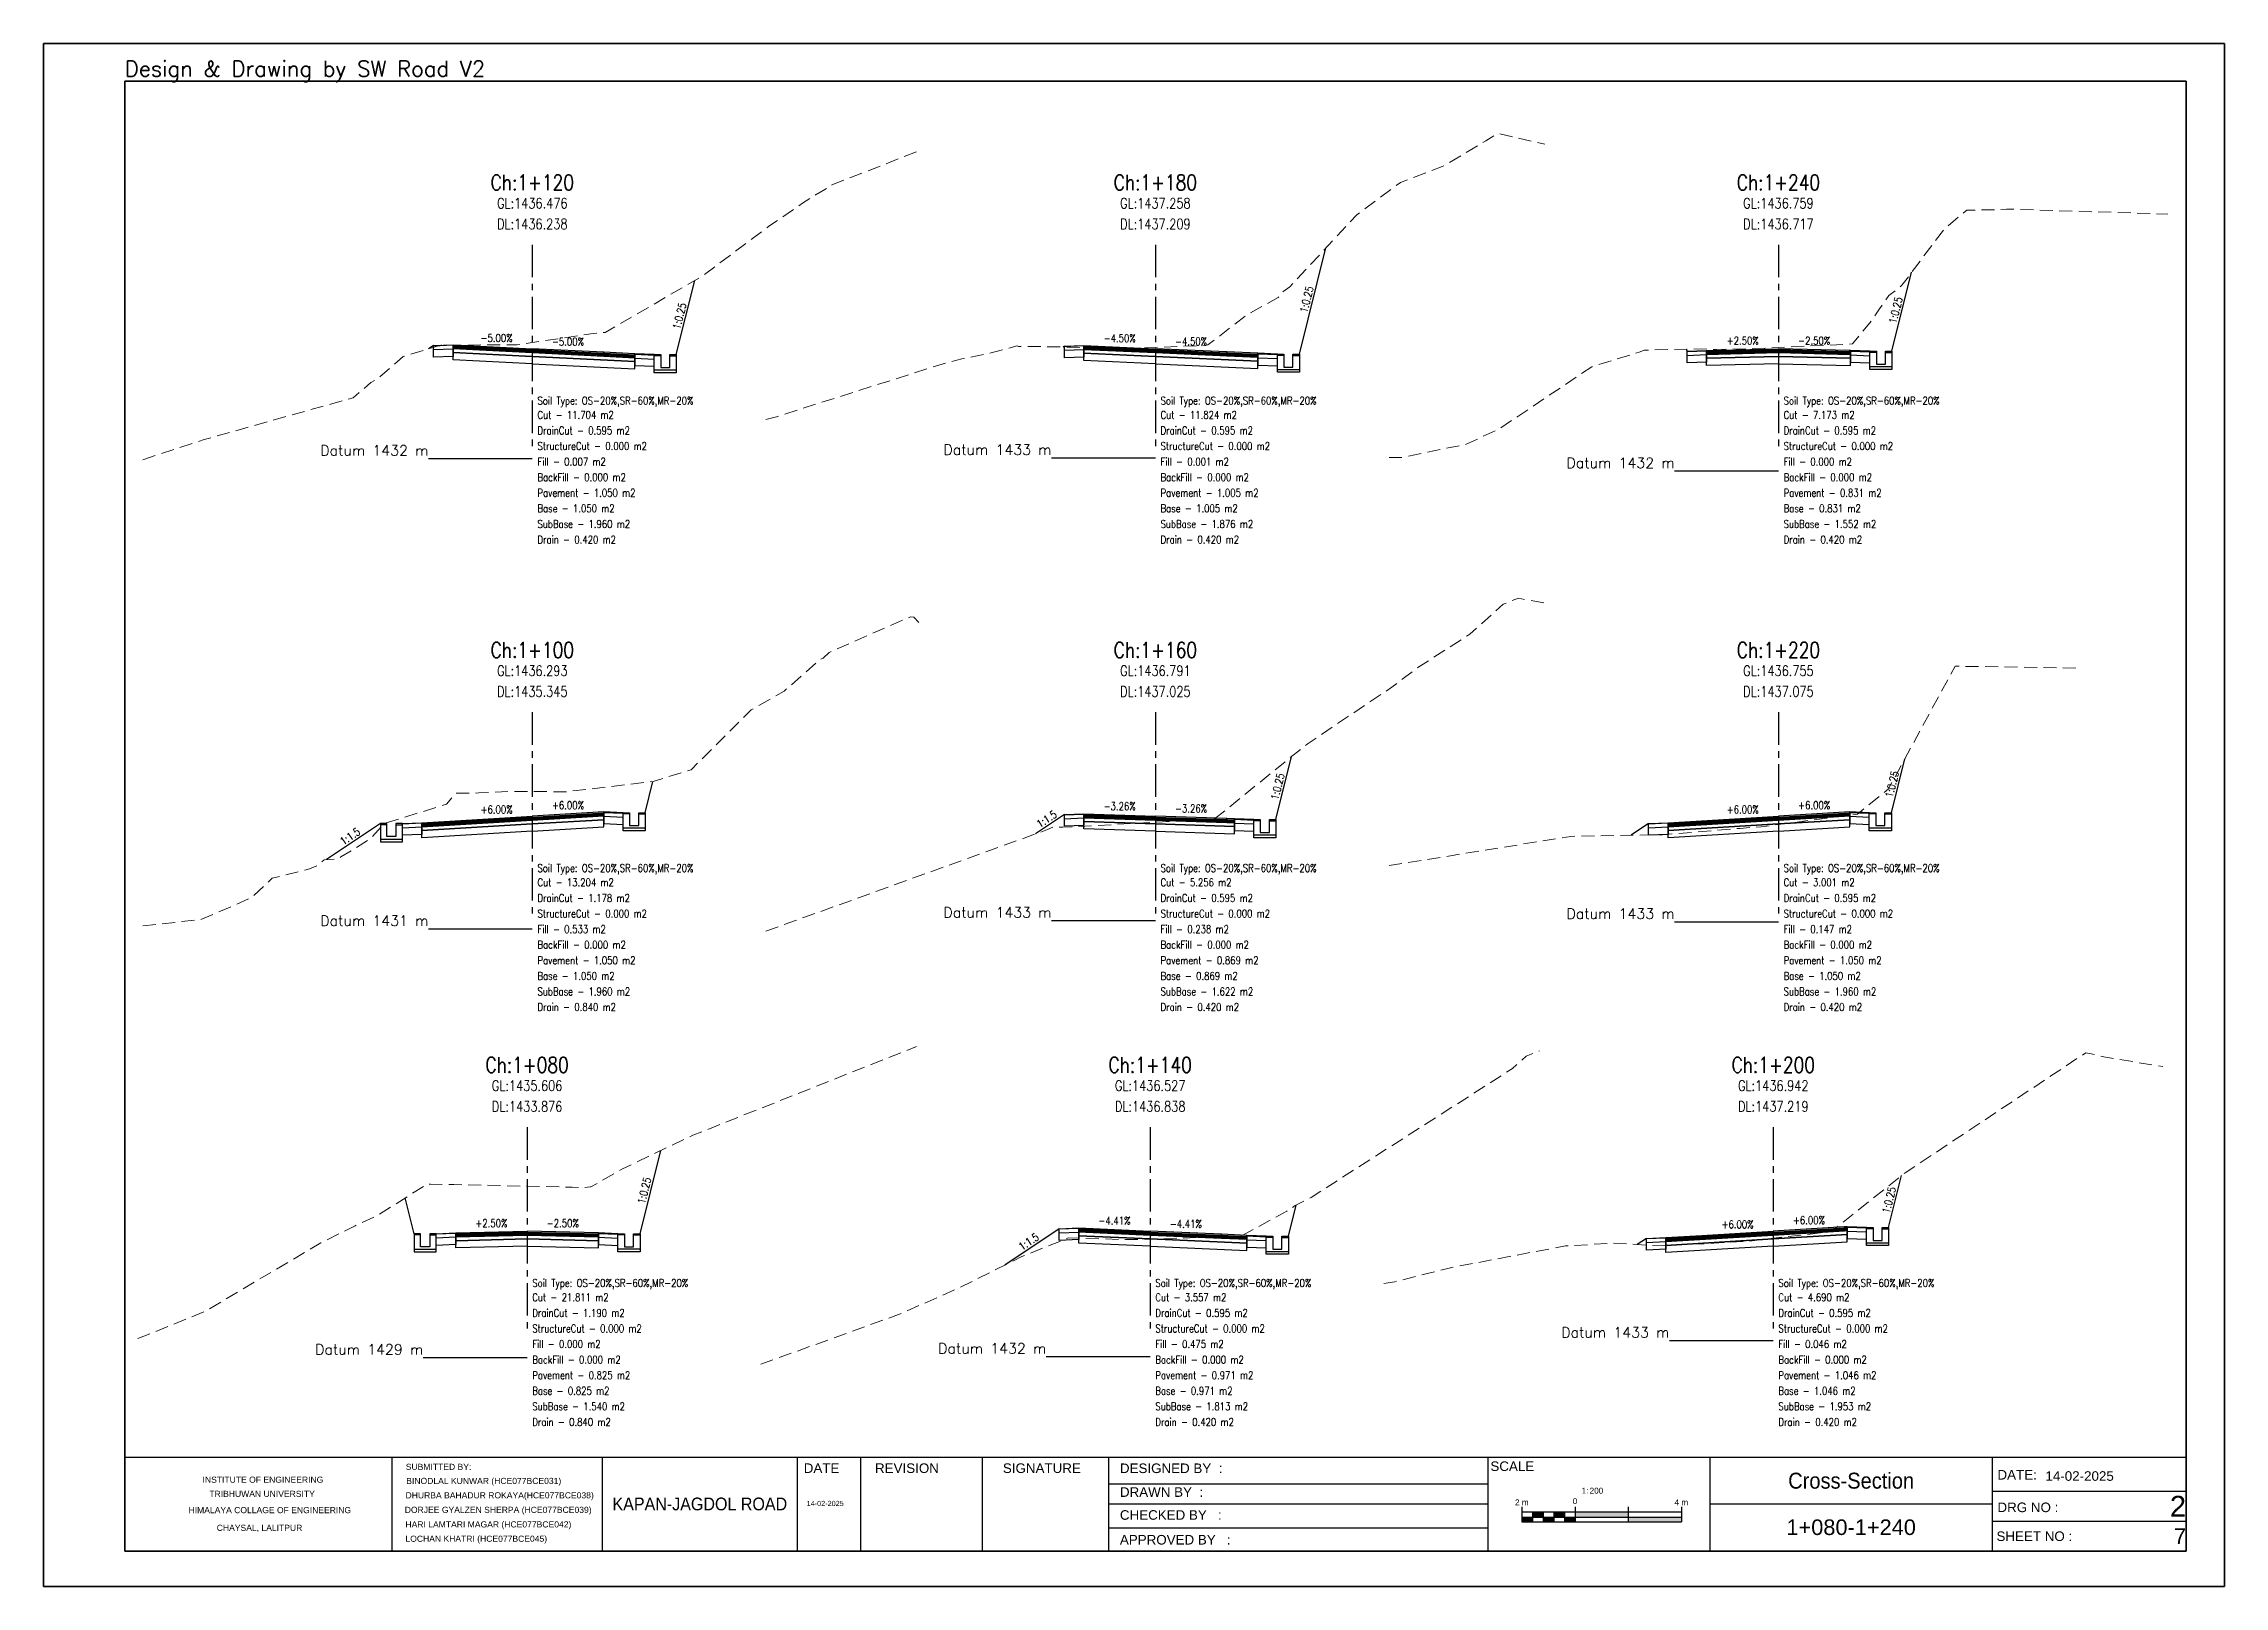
# Model space of a CAD drawing. Extents: x -19 to 1577, y -12 to 48.
# Drawn here: x 629.2 to 713.2, y -11.7 to 47.7 of the extents above; entities that cross this region are included whole.
import ezdxf
from ezdxf.enums import TextEntityAlignment as Align

# ---------------------------------------------------------------- set-up
doc = ezdxf.new("R2010")
doc.units = 0
doc.header["$MEASUREMENT"] = 0
doc.linetypes.add('Center', pattern=[2, 1.25, -0.25, 0.25, -0.25])
doc.linetypes.add('Dashed', pattern=[0.75, 0.5, -0.25])
for name, color, linetype in [('BackFill-Area', 7, 'Continuous'), ('Base', 6, 'Continuous'), ('Base-Area', 7, 'Continuous'), ('Cut-Area', 7, 'Continuous'), ('CutFillLine', 4, 'Continuous'), ('Drain', 3, 'Continuous'), ('Drain-Area', 7, 'Continuous'), ('DrainCut-Area', 7, 'Continuous'), ('ExtraWideningLayers', 7, 'Continuous'), ('Fill-Area', 7, 'Continuous'), ('Frame', 7, 'Continuous'), ('L_CF_Slope', 7, 'Continuous'), ('L_Slope', 7, 'Continuous'), ('Pavement-Area', 7, 'Continuous'), ('PavementLayers', 1, 'Continuous'), ('R_CF_Slope', 7, 'Continuous'), ('R_Slope', 7, 'Continuous'), ('Shoulder', 2, 'Continuous'), ('Soil Type', 7, 'Continuous'), ('StructureCut-Area', 7, 'Continuous'), ('SubBase', 7, 'Continuous'), ('SubBase-Area', 7, 'Continuous')]:
    doc.layers.add(name, color=color, linetype=linetype)
for name, color, linetype, lineweight in [('CenterLine', 5, 'Center', 25), ('ChainageTxt', 7, 'Continuous', 25), ('DatumLabel', 1, 'Continuous', 25), ('DLTxt', 1, 'Continuous', 25), ('GL', 104, 'Dashed', 18), ('GLTxt', 3, 'Continuous', 25)]:
    doc.layers.add(name, color=color, linetype=linetype, lineweight=lineweight)
doc.styles.add('ARIAL', font='arial.ttf')
doc.styles.get("Standard").update_dxf_attribs({"font": 'simplex.shx'})

msp = doc.modelspace()

# ---------------------------------------------------------------- texts
msp.add_text('Design & Drawing by SW Road V2', height=0.6).set_placement((632.3, 46.3), align=Align.BOTTOM_LEFT)
at = {"layer": 'BackFill-Area', "width": 0.8}
for p in [(648.2, 31.2), (672.2, 31.2), (696.2, 31.2), (648.2, 13.2), (672.2, 13.2), (696.2, 13.2), (648, -2.776), (672, -2.776), (696, -2.776)]:
    msp.add_text('BackFill - 0.000 m2', height=0.3, dxfattribs=at).set_placement(p, align=Align.TOP_LEFT)
at = {"layer": 'Base-Area', "width": 0.8}
for s, p in [('Base - 1.050 m2', (648.2, 30)), ('Base - 1.005 m2', (672.2, 30)), ('Base - 0.831 m2', (696.2, 30)), ('Base - 1.050 m2', (648.2, 12)), ('Base - 0.869 m2', (672.2, 12)), ('Base - 1.050 m2', (696.2, 12)), ('Base - 0.825 m2', (648, -3.976)), ('Base - 0.971 m2', (672, -3.976)), ('Base - 1.046 m2', (696, -3.976))]:
    msp.add_text(s, height=0.3, dxfattribs=at).set_placement(p, align=Align.TOP_LEFT)
at = {"layer": 'ChainageTxt', "width": 0.8}
for s, p in [('Ch:1+120', (648, 42.4)), ('Ch:1+180', (672, 42.4)), ('Ch:1+240', (696, 42.4)), ('Ch:1+100', (648, 24.4)), ('Ch:1+160', (672, 24.4)), ('Ch:1+220', (696, 24.4)), ('Ch:1+080', (647.8, 8.424)), ('Ch:1+140', (671.8, 8.424)), ('Ch:1+200', (695.8, 8.424))]:
    msp.add_text(s, height=0.6, dxfattribs=at).set_placement(p, align=Align.MIDDLE_CENTER)
at = {"layer": 'Cut-Area', "width": 0.8}
for s, p in [('Cut - 11.704 m2', (648.2, 33.6)), ('Cut - 11.824 m2', (672.2, 33.6)), ('Cut - 7.173 m2', (696.2, 33.6)), ('Cut - 13.204 m2', (648.2, 15.6)), ('Cut - 5.256 m2', (672.2, 15.6)), ('Cut - 3.001 m2', (696.2, 15.6)), ('Cut - 21.811 m2', (648, -0.376)), ('Cut - 3.557 m2', (672, -0.376)), ('Cut - 4.690 m2', (696, -0.376))]:
    msp.add_text(s, height=0.3, dxfattribs=at).set_placement(p, align=Align.TOP_LEFT)
at = {"layer": 'DatumLabel'}
for s, p in [('Datum 1432 m', (644, 31.762)), ('Datum 1433 m', (668, 31.791)), ('Datum 1432 m', (692, 31.283)), ('Datum 1433 m', (668, 13.975)), ('Datum 1433 m', (692, 13.925)), ('Datum 1431 m', (644, 13.655)), ('Datum 1433 m', (691.8, -2.195)), ('Datum 1429 m', (643.8, -2.852)), ('Datum 1432 m', (667.8, -2.814))]:
    msp.add_text(s, height=0.4, dxfattribs=at).set_placement(p, align=Align.BOTTOM_RIGHT)
at = {"layer": 'DLTxt', "width": 0.8}
for s, p in [('DL:1436.238', (648, 40.8)), ('DL:1437.209', (672, 40.8)), ('DL:1436.717', (696, 40.8)), ('DL:1435.345', (648, 22.8)), ('DL:1437.025', (672, 22.8)), ('DL:1437.075', (696, 22.8)), ('DL:1433.876', (647.8, 6.824)), ('DL:1436.838', (671.8, 6.824)), ('DL:1437.219', (695.8, 6.824))]:
    msp.add_text(s, height=0.4, dxfattribs=at).set_placement(p, align=Align.MIDDLE_CENTER)
at = {"layer": 'Drain-Area', "width": 0.8}
for s, p in [('Drain - 0.420 m2', (648.2, 28.8)), ('Drain - 0.420 m2', (672.2, 28.8)), ('Drain - 0.420 m2', (696.2, 28.8)), ('Drain - 0.840 m2', (648.2, 10.8)), ('Drain - 0.420 m2', (672.2, 10.8)), ('Drain - 0.420 m2', (696.2, 10.8)), ('Drain - 0.840 m2', (648, -5.176)), ('Drain - 0.420 m2', (672, -5.176)), ('Drain - 0.420 m2', (696, -5.176))]:
    msp.add_text(s, height=0.3, dxfattribs=at).set_placement(p, align=Align.TOP_LEFT)
at = {"layer": 'DrainCut-Area', "width": 0.8}
for s, p in [('DrainCut - 0.595 m2', (648.2, 33)), ('DrainCut - 0.595 m2', (672.2, 33)), ('DrainCut - 0.595 m2', (696.2, 33)), ('DrainCut - 1.178 m2', (648.2, 15)), ('DrainCut - 0.595 m2', (672.2, 15)), ('DrainCut - 0.595 m2', (696.2, 15)), ('DrainCut - 1.190 m2', (648, -0.976)), ('DrainCut - 0.595 m2', (672, -0.976)), ('DrainCut - 0.595 m2', (696, -0.976))]:
    msp.add_text(s, height=0.3, dxfattribs=at).set_placement(p, align=Align.TOP_LEFT)
at = {"layer": 'Fill-Area', "width": 0.8}
for s, p in [('Fill - 0.007 m2', (648.2, 31.8)), ('Fill - 0.001 m2', (672.2, 31.8)), ('Fill - 0.000 m2', (696.2, 31.8)), ('Fill - 0.533 m2', (648.2, 13.8)), ('Fill - 0.238 m2', (672.2, 13.8)), ('Fill - 0.147 m2', (696.2, 13.8)), ('Fill - 0.000 m2', (648, -2.176)), ('Fill - 0.475 m2', (672, -2.176)), ('Fill - 0.046 m2', (696, -2.176))]:
    msp.add_text(s, height=0.3, dxfattribs=at).set_placement(p, align=Align.TOP_LEFT)
at = {"layer": 'GLTxt', "width": 0.8}
for s, p in [('GL:1436.476', (648, 41.6)), ('GL:1437.258', (672, 41.6)), ('GL:1436.759', (696, 41.6)), ('GL:1436.293', (648, 23.6)), ('GL:1436.791', (672, 23.6)), ('GL:1436.755', (696, 23.6)), ('GL:1435.606', (647.8, 7.624)), ('GL:1436.527', (671.8, 7.624)), ('GL:1436.942', (695.8, 7.624))]:
    msp.add_text(s, height=0.4, dxfattribs=at).set_placement(p, align=Align.MIDDLE_CENTER)
at = {"layer": 'L_CF_Slope', "width": 0.8}
for p in [(667.944, 17.689), (641.11, 17.022), (667.251, 1.416)]:
    msp.add_text('1:1.5', height=0.3, rotation=33.69007, dxfattribs=at).set_placement(p, align=Align.BOTTOM_CENTER)
at = {"layer": 'L_Slope', "width": 0.8}
for s, p in [('-5.00%', (646.625, 36.169)), ('-4.50%', (670.625, 36.162)), ('+2.50%', (694.625, 36.066)), ('-3.26%', (670.625, 18.145)), ('+6.00%', (646.625, 18.017)), ('+6.00%', (694.625, 18.017)), ('-4.41%', (670.425, 2.184)), ('+2.50%', (646.425, 2.089)), ('+6.00%', (694.425, 2.041))]:
    msp.add_text(s, height=0.3, dxfattribs=at).set_placement(p, align=Align.BOTTOM_CENTER)
at = {"layer": 'Pavement-Area', "width": 0.8}
for s, p in [('Pavement - 1.050 m2', (648.2, 30.6)), ('Pavement - 1.005 m2', (672.2, 30.6)), ('Pavement - 0.831 m2', (696.2, 30.6)), ('Pavement - 1.050 m2', (648.2, 12.6)), ('Pavement - 0.869 m2', (672.2, 12.6)), ('Pavement - 1.050 m2', (696.2, 12.6)), ('Pavement - 0.825 m2', (648, -3.376)), ('Pavement - 0.971 m2', (672, -3.376)), ('Pavement - 1.046 m2', (696, -3.376))]:
    msp.add_text(s, height=0.3, dxfattribs=at).set_placement(p, align=Align.TOP_LEFT)
at = {"layer": 'R_CF_Slope', "width": 0.8}
for p in [(678.061, 37.836), (700.751, 37.421), (653.904, 37.201), (676.945, 19.083), (700.609, 19.172), (652.55, 3.526), (700.493, 3.162)]:
    msp.add_text('1:0.25', height=0.3, rotation=75.96376, dxfattribs=at).set_placement(p, align=Align.BOTTOM_CENTER)
at = {"layer": 'R_Slope', "width": 0.8}
for s, p in [('-5.00%', (649.375, 36.031)), ('-4.50%', (673.375, 36.038)), ('-2.50%', (697.375, 36.066)), ('+6.00%', (649.375, 18.183)), ('+6.00%', (697.375, 18.183)), ('-3.26%', (673.375, 18.055)), ('+6.00%', (697.175, 2.206)), ('-2.50%', (649.175, 2.089)), ('-4.41%', (673.175, 2.063))]:
    msp.add_text(s, height=0.3, dxfattribs=at).set_placement(p, align=Align.BOTTOM_CENTER)
at = {"layer": 'Soil Type', "width": 0.8}
for p in [(648.2, 34), (672.2, 34), (696.2, 34), (648.2, 16), (672.2, 16), (696.2, 16), (648, 0.024), (672, 0.024), (696, 0.024)]:
    msp.add_text('Soil Type: OS-20%,SR-60%,MR-20%', height=0.3, dxfattribs=at).set_placement(p, align=Align.MIDDLE_LEFT)
at = {"layer": 'StructureCut-Area', "width": 0.8}
for p in [(648.2, 32.4), (672.2, 32.4), (696.2, 32.4), (648.2, 14.4), (672.2, 14.4), (696.2, 14.4), (648, -1.576), (672, -1.576), (696, -1.576)]:
    msp.add_text('StructureCut - 0.000 m2', height=0.3, dxfattribs=at).set_placement(p, align=Align.TOP_LEFT)
at = {"layer": 'SubBase-Area', "width": 0.8}
for s, p in [('SubBase - 1.960 m2', (648.2, 29.4)), ('SubBase - 1.876 m2', (672.2, 29.4)), ('SubBase - 1.552 m2', (696.2, 29.4)), ('SubBase - 1.960 m2', (648.2, 11.4)), ('SubBase - 1.622 m2', (672.2, 11.4)), ('SubBase - 1.960 m2', (696.2, 11.4)), ('SubBase - 1.540 m2', (648, -4.576)), ('SubBase - 1.813 m2', (672, -4.576)), ('SubBase - 1.953 m2', (696, -4.576))]:
    msp.add_text(s, height=0.3, dxfattribs=at).set_placement(p, align=Align.TOP_LEFT)

# ---------------------------------------------------------------- blocks, each defined once
blk = doc.blocks.new('SheetA3-1')
at = {"layer": 'Frame', "color": 6, "linetype": 'Continuous', "lineweight": 35}
for p, q in [((397, 0), (0, 0)), ((0, 0), (0, -283)), ((397, -283), (397, 0)), ((0, -283), (397, -283))]:
    blk.add_line(p, q, dxfattribs=at)
at = {"layer": 'Frame', "linetype": 'Continuous', "lineweight": 30}
for p, q in [((397, -264.94), (0, -264.94)), ((51.51, -282.86), (51.51, -264.94)), ((91.94, -264.94), (91.94, -282.86)), ((129.6, -282.86), (129.6, -264.94)), ((141.75, -282.86), (141.75, -264.94)), ((165.2, -282.86), (165.2, -264.94)), ((189.51, -282.86), (189.51, -264.94)), ((262.53, -264.94), (262.53, -282.86)), ((305.32, -282.86), (305.32, -264.94)), ((359.69, -264.94), (359.69, -282.86)), ((189.51, -270.06), (262.53, -270.06)), ((359.69, -271.47), (397, -271.47)), ((189.51, -273.9), (262.53, -273.9)), ((305.32, -273.9), (359.69, -273.9)), ((189.51, -278.48), (262.53, -278.48)), ((359.69, -277.21), (397, -277.21))]:
    blk.add_line(p, q, dxfattribs=at)
at = {"layer": 'Frame', "color": 7, "linetype": 'Continuous'}
for p, q in [((269.08, -274.49), (269.08, -277.35)), ((299.8, -275.51), (269.08, -275.51)), ((269.08, -276.43), (299.8, -276.43)), ((271.13, -275.51), (271.13, -277.35)), ((273.18, -275.51), (273.18, -277.35)), ((275.23, -275.51), (275.23, -277.35)), ((277.28, -275.51), (277.28, -277.35)), ((279.32, -274.49), (279.32, -277.35)), ((289.56, -274.49), (289.56, -277.35)), ((299.8, -274.49), (299.8, -277.35)), ((269.08, -277.35), (299.8, -277.35))]:
    blk.add_line(p, q, dxfattribs=at)
at = {"layer": 'Frame', "color": 6, "linetype": 'Continuous', "lineweight": 35}
blk.add_lwpolyline([(-15.62, -289.77), (404.38, -289.77), (404.38, 7.23), (-15.62, 7.23)], close=True, dxfattribs=at)
at = {"layer": 'Frame', "color": 7, "linetype": 'Continuous'}
for points in [[(269.08, -276.43), (269.08, -277.35), (271.13, -276.43), (271.13, -277.35)], [(271.13, -275.51), (271.13, -276.43), (273.18, -275.51), (273.18, -276.43)], [(273.18, -276.43), (273.18, -277.35), (275.23, -276.43), (275.23, -277.35)], [(275.23, -276.43), (275.23, -275.51), (277.28, -276.43), (277.28, -275.51)], [(277.28, -276.43), (277.28, -277.35), (279.32, -276.43), (279.32, -277.35)], [(279.32, -276.43), (279.32, -275.51), (289.56, -276.43), (289.56, -275.51)], [(289.56, -276.43), (289.56, -277.35), (299.8, -276.43), (299.8, -277.35)]]:
    blk.add_solid(points, dxfattribs=at)
at = {"color": 1, "style": 'ARIAL'}
for tag, height, p in [('DWGNUM', 4, (397, -274.34)), ('SHEETNUM', 3, (397, -280.11))]:
    blk.add_attdef(tag, text='', height=height, dxfattribs=at).set_placement(p, align=Align.MIDDLE_RIGHT)
at = {"style": 'ARIAL'}
blk.add_attdef('CHRANGE', text='', height=3, dxfattribs=at).set_placement((332.51, -278.38), align=Align.MIDDLE_CENTER)
at = {"layer": 'Frame', "linetype": 'Continuous', "style": 'ARIAL'}
for s, height, p in [('INSTITUTE OF ENGINEERING', 1.1795, (26.62, -269.82)), ('SCALE ', 1.843, (267.6, -267.56))]:
    blk.add_text(s, height=height, dxfattribs=at).set_placement(p, align=Align.CENTER)
for s, height, p in [('SUBMITTED BY:', 1.1795, (54.13, -267.35)), ('DATE', 1.843, (130.78, -267.94)), ('REVISION', 1.843, (144.51, -267.94)), ('SIGNATURE', 1.843, (169.13, -267.94)), ('DESIGNED BY  :', 1.8429, (191.67, -267.96)), ('DHURBA BAHADUR ROKAYA(HCE077BCE038)', 1.1795, (54.09, -272.83)), ('BINODLAL KUNWAR (HCE077BCE031)', 1.1795, (54.23, -270.06)), ('DRAWN BY  :', 1.8429, (191.67, -272.54)), ('DORJEE GYALZEN SHERPA (HCE077BCE039)', 1.1795, (53.94, -275.63)), ('HARI LAMTARI MAGAR (HCE077BCE042)', 1.1795, (54.07, -278.43)), ('14-02-2025', 1, (131.34, -274.31)), ('CHECKED BY   :', 1.8429, (191.67, -276.95)), ('LOCHAN KHATRI (HCE077BCE045)', 1.1795, (54.07, -281.19)), ('APPROVED BY   :', 1.8429, (191.67, -281.72))]:
    blk.add_text(s, height=height, dxfattribs=at).set_placement(p)
at = {"layer": 'Frame', "color": 7, "linetype": 'Continuous', "style": 'ARIAL'}
for s, height, p in [('DATE:', 1.843, (360.68, -269.21)), ('14-02-2025', 1.843, (369.92, -269.45)), ('DRG NO : ', 1.843, (360.68, -275.48)), ('SHEET NO : ', 1.8429, (360.49, -281.04))]:
    blk.add_text(s, height=height, dxfattribs=at).set_placement(p)
at = {"layer": 'Frame', "linetype": 'Continuous', "style": 'ARIAL'}
for s, p in [('TRIBHUWAN UNIVERSITY', (26.46, -271.96)), ('HIMALAYA COLLAGE OF ENGINEERING', (27.95, -275.09)), ('CHAYSAL, LALITPUR', (25.97, -278.6))]:
    blk.add_text(s, height=1.1795, dxfattribs=at).set_placement(p, align=Align.MIDDLE)
at = {"layer": 'Frame', "color": 7, "linetype": 'Continuous', "style": 'ARIAL'}
for s, height, p in [('0', 1.13, (279.32, -273.93)), ('1: ', 1.126, (281.48, -271.89))]:
    blk.add_text(s, height=height, dxfattribs=at).set_placement(p, align=Align.CENTER)
at = {"layer": 'Frame', "linetype": 'Continuous', "lineweight": 30, "style": 'ARIAL', "width": 0.9}
for tag, height, p in [('DWGNAME', 3.07, (332.51, -269.42)), ('KAPAN-JAGDOLROAD', 2.46, (110.77, -273.9))]:
    blk.add_attdef(tag, text='', height=height, dxfattribs=at).set_placement(p, align=Align.MIDDLE_CENTER)
at = {"layer": 'Frame', "color": 7, "linetype": 'Continuous', "style": 'ARIAL'}
blk.add_attdef('HSCALE', (282.14, -271.91), '', height=1.13, dxfattribs=at)
for tag, p in [('V1', (269.08, -274.49)), ('V2', (299.8, -274.49))]:
    blk.add_attdef(tag, text='', height=1.13, dxfattribs=at).set_placement(p, align=Align.BOTTOM_CENTER)

# ---------------------------------------------------------------- linework, layer by layer
at = {"layer": 'Base'}
for points in [[(648, 35.85), (648, 35.7), (644.947, 35.853), (644.947, 35.853), (644.947, 36.003), (648, 35.85)], [(648, 35.85), (648, 35.7), (651.947, 35.503), (651.947, 35.503), (651.947, 35.653), (648, 35.85)], [(672, 35.85), (672, 35.7), (669.25, 35.824), (669.25, 35.824), (669.25, 35.974), (672, 35.85)], [(672, 35.85), (672, 35.7), (675.95, 35.522), (675.95, 35.522), (675.95, 35.672), (672, 35.85)], [(696, 35.85), (696, 35.7), (693.229, 35.631), (693.229, 35.631), (693.229, 35.781), (696, 35.85)], [(696, 35.85), (696, 35.7), (698.771, 35.631), (698.771, 35.631), (698.771, 35.781), (696, 35.85)], [(648, 17.85), (648, 17.7), (643.75, 17.445), (643.75, 17.445), (643.75, 17.595), (648, 17.85)], [(648, 17.85), (648, 17.7), (650.75, 17.865), (650.75, 17.865), (650.75, 18.015), (648, 17.85)], [(672, 17.85), (672, 17.7), (669.25, 17.79), (669.25, 17.79), (669.25, 17.94), (672, 17.85)], [(672, 17.85), (672, 17.7), (675.042, 17.601), (675.042, 17.601), (675.042, 17.751), (672, 17.85)], [(696, 17.85), (696, 17.7), (691.75, 17.445), (691.75, 17.445), (691.75, 17.595), (696, 17.85)], [(696, 17.85), (696, 17.7), (698.75, 17.865), (698.75, 17.865), (698.75, 18.015), (696, 17.85)], [(647.8, 1.874), (647.8, 1.724), (645.05, 1.655), (645.05, 1.655), (645.05, 1.805), (647.8, 1.874)], [(647.8, 1.874), (647.8, 1.724), (650.55, 1.655), (650.55, 1.655), (650.55, 1.805), (647.8, 1.874)], [(671.8, 1.874), (671.8, 1.724), (669.05, 1.845), (669.05, 1.845), (669.05, 1.995), (671.8, 1.874)], [(671.8, 1.874), (671.8, 1.724), (675.524, 1.56), (675.524, 1.56), (675.524, 1.71), (671.8, 1.874)], [(695.8, 1.874), (695.8, 1.724), (691.667, 1.476), (691.667, 1.476), (691.667, 1.626), (695.8, 1.874)], [(695.8, 1.874), (695.8, 1.724), (698.643, 1.894), (698.643, 1.894), (698.643, 2.044), (695.8, 1.874)]]:
    msp.add_lwpolyline(points, dxfattribs=at)
at = {"layer": 'CenterLine'}
for p, q in [((648, 40), (648, 32)), ((672, 40), (672, 32)), ((696, 40), (696, 32)), ((648, 22), (648, 14)), ((672, 22), (672, 14)), ((696, 22), (696, 14)), ((647.8, 6.024), (647.8, -1.976)), ((671.8, 6.024), (671.8, -1.976)), ((695.8, 6.024), (695.8, -1.976))]:
    msp.add_line(p, q, dxfattribs=at)
at = {"layer": 'CutFillLine'}
for points in [[(677.55, 35.792), (678.572, 39.879)], [(700.371, 35.901), (701.131, 38.941)], [(653.547, 35.773), (654.261, 38.63)], [(644.197, 36.123), (643.999, 35.991)], [(668.5, 36.094), (668.454, 36.063)], [(692.479, 35.901), (692.457, 35.986)], [(676.642, 17.871), (677.248, 20.294)], [(700.35, 18.135), (700.868, 20.208)], [(652.35, 18.135), (652.649, 19.333)], [(642.15, 17.715), (640.07, 16.328)], [(668.5, 18.06), (667.387, 17.318)], [(691, 17.715), (690.327, 17.266)], [(652.15, 1.925), (652.95, 5.126)], [(700.243, 2.164), (700.742, 4.161)], [(643.45, 1.925), (643.106, 3.301)], [(677.124, 1.83), (677.423, 3.025)], [(668.3, 2.115), (666.203, 0.717)], [(690.917, 1.746), (690.561, 1.508)]]:
    msp.add_lwpolyline(points, dxfattribs=at)
at = {"layer": 'DatumLabel'}
for p, q in [((648, 31.762), (644, 31.762)), ((672, 31.791), (668, 31.791)), ((696, 31.283), (692, 31.283)), ((648, 13.655), (644, 13.655)), ((672, 13.975), (668, 13.975)), ((696, 13.925), (692, 13.925)), ((695.8, -2.195), (691.8, -2.195)), ((647.8, -2.852), (643.8, -2.852)), ((671.8, -2.814), (667.8, -2.814))]:
    msp.add_line(p, q, dxfattribs=at)
at = {"layer": 'Drain'}
for points in [[(652.697, 35.773), (652.947, 35.773), (652.947, 35.723), (652.947, 35.273), (653.297, 35.273), (653.297, 35.723), (653.297, 35.773), (653.547, 35.773), (653.547, 35.723), (653.547, 35.273), (653.547, 35.173), (653.547, 35.073), (652.697, 35.073), (652.697, 35.173), (652.697, 35.273), (652.697, 35.723), (652.697, 35.773)], [(652.947, 35.723), (652.697, 35.723)], [(653.297, 35.723), (653.547, 35.723)], [(676.7, 35.792), (676.95, 35.792), (676.95, 35.742), (676.95, 35.292), (677.3, 35.292), (677.3, 35.742), (677.3, 35.792), (677.55, 35.792), (677.55, 35.742), (677.55, 35.292), (677.55, 35.192), (677.55, 35.092), (676.7, 35.092), (676.7, 35.192), (676.7, 35.292), (676.7, 35.742), (676.7, 35.792)], [(676.95, 35.742), (676.7, 35.742)], [(677.3, 35.742), (677.55, 35.742)], [(699.521, 35.901), (699.771, 35.901), (699.771, 35.851), (699.771, 35.401), (700.121, 35.401), (700.121, 35.851), (700.121, 35.901), (700.371, 35.901), (700.371, 35.851), (700.371, 35.401), (700.371, 35.301), (700.371, 35.201), (699.521, 35.201), (699.521, 35.301), (699.521, 35.401), (699.521, 35.851), (699.521, 35.901)], [(699.771, 35.851), (699.521, 35.851)], [(700.371, 35.301), (699.521, 35.301)], [(700.121, 35.851), (700.371, 35.851)], [(653.547, 35.173), (652.697, 35.173)], [(677.55, 35.192), (676.7, 35.192)], [(643, 17.715), (642.75, 17.715), (642.75, 17.665), (642.75, 17.215), (642.4, 17.215), (642.4, 17.665), (642.4, 17.715), (642.15, 17.715), (642.15, 17.665), (642.15, 17.215), (642.15, 17.115), (642.15, 17.015), (643, 17.015), (643, 17.115), (643, 17.215), (643, 17.665), (643, 17.715)], [(642.4, 17.665), (642.15, 17.665)], [(642.75, 17.665), (643, 17.665)], [(651.5, 18.135), (651.75, 18.135), (651.75, 18.085), (651.75, 17.635), (652.1, 17.635), (652.1, 18.085), (652.1, 18.135), (652.35, 18.135), (652.35, 18.085), (652.35, 17.635), (652.35, 17.535), (652.35, 17.435), (651.5, 17.435), (651.5, 17.535), (651.5, 17.635), (651.5, 18.085), (651.5, 18.135)], [(651.75, 18.085), (651.5, 18.085)], [(652.1, 18.085), (652.35, 18.085)], [(675.792, 17.871), (676.042, 17.871), (676.042, 17.821), (676.042, 17.371), (676.392, 17.371), (676.392, 17.821), (676.392, 17.871), (676.642, 17.871), (676.642, 17.821), (676.642, 17.371), (676.642, 17.271), (676.642, 17.171), (675.792, 17.171), (675.792, 17.271), (675.792, 17.371), (675.792, 17.821), (675.792, 17.871)], [(676.042, 17.821), (675.792, 17.821)], [(676.392, 17.821), (676.642, 17.821)], [(699.5, 18.135), (699.75, 18.135), (699.75, 18.085), (699.75, 17.635), (700.1, 17.635), (700.1, 18.085), (700.1, 18.135), (700.35, 18.135), (700.35, 18.085), (700.35, 17.635), (700.35, 17.535), (700.35, 17.435), (699.5, 17.435), (699.5, 17.535), (699.5, 17.635), (699.5, 18.085), (699.5, 18.135)], [(699.75, 18.085), (699.5, 18.085)], [(700.1, 18.085), (700.35, 18.085)], [(642.15, 17.115), (643, 17.115)], [(652.35, 17.535), (651.5, 17.535)], [(676.642, 17.271), (675.792, 17.271)], [(700.35, 17.535), (699.5, 17.535)], [(644.3, 1.925), (644.05, 1.925), (644.05, 1.875), (644.05, 1.425), (643.7, 1.425), (643.7, 1.875), (643.7, 1.925), (643.45, 1.925), (643.45, 1.875), (643.45, 1.425), (643.45, 1.325), (643.45, 1.225), (644.3, 1.225), (644.3, 1.325), (644.3, 1.425), (644.3, 1.875), (644.3, 1.925)], [(643.7, 1.875), (643.45, 1.875)], [(644.05, 1.875), (644.3, 1.875)], [(651.3, 1.925), (651.55, 1.925), (651.55, 1.875), (651.55, 1.425), (651.9, 1.425), (651.9, 1.875), (651.9, 1.925), (652.15, 1.925), (652.15, 1.875), (652.15, 1.425), (652.15, 1.325), (652.15, 1.225), (651.3, 1.225), (651.3, 1.325), (651.3, 1.425), (651.3, 1.875), (651.3, 1.925)], [(651.55, 1.875), (651.3, 1.875)], [(651.9, 1.875), (652.15, 1.875)], [(676.274, 1.83), (676.524, 1.83), (676.524, 1.78), (676.524, 1.33), (676.874, 1.33), (676.874, 1.78), (676.874, 1.83), (677.124, 1.83), (677.124, 1.78), (677.124, 1.33), (677.124, 1.23), (677.124, 1.13), (676.274, 1.13), (676.274, 1.23), (676.274, 1.33), (676.274, 1.78), (676.274, 1.83)], [(676.524, 1.78), (676.274, 1.78)], [(676.874, 1.78), (677.124, 1.78)], [(699.393, 2.164), (699.643, 2.164), (699.643, 2.114), (699.643, 1.664), (699.993, 1.664), (699.993, 2.114), (699.993, 2.164), (700.243, 2.164), (700.243, 2.114), (700.243, 1.664), (700.243, 1.564), (700.243, 1.464), (699.393, 1.464), (699.393, 1.564), (699.393, 1.664), (699.393, 2.114), (699.393, 2.164)], [(699.643, 2.114), (699.393, 2.114)], [(699.993, 2.114), (700.243, 2.114)], [(643.45, 1.325), (644.3, 1.325)], [(652.15, 1.325), (651.3, 1.325)], [(677.124, 1.23), (676.274, 1.23)], [(700.243, 1.564), (699.393, 1.564)]]:
    msp.add_lwpolyline(points, dxfattribs=at)
at = {"layer": 'ExtraWideningLayers'}
for points in [[(645.25, 36.138), (645.25, 36.087), (644.947, 36.103), (644.947, 36.103), (644.947, 36.153), (645.25, 36.138)], [(645.25, 36.087), (645.25, 36.037), (644.947, 36.053), (644.947, 36.053), (644.947, 36.103), (645.25, 36.087)], [(645.25, 36.037), (645.25, 35.987), (644.947, 36.003), (644.947, 36.003), (644.947, 36.053), (645.25, 36.037)], [(650.75, 35.862), (650.75, 35.812), (651.947, 35.753), (651.947, 35.753), (651.947, 35.803), (650.75, 35.862)], [(650.75, 35.812), (650.75, 35.762), (651.947, 35.703), (651.947, 35.703), (651.947, 35.753), (650.75, 35.812)], [(650.75, 35.762), (650.75, 35.712), (651.947, 35.653), (651.947, 35.653), (651.947, 35.703), (650.75, 35.762)], [(674.75, 35.876), (674.75, 35.826), (675.95, 35.772), (675.95, 35.772), (675.95, 35.822), (674.75, 35.876)], [(674.75, 35.826), (674.75, 35.776), (675.95, 35.722), (675.95, 35.722), (675.95, 35.772), (674.75, 35.826)], [(674.75, 35.776), (674.75, 35.726), (675.95, 35.672), (675.95, 35.672), (675.95, 35.722), (674.75, 35.776)], [(693.25, 35.931), (693.25, 35.881), (693.229, 35.881), (693.229, 35.881), (693.229, 35.931), (693.25, 35.931)], [(693.25, 35.881), (693.25, 35.831), (693.229, 35.831), (693.229, 35.831), (693.229, 35.881), (693.25, 35.881)], [(693.25, 35.831), (693.25, 35.781), (693.229, 35.781), (693.229, 35.781), (693.229, 35.831), (693.25, 35.831)], [(698.75, 35.931), (698.75, 35.881), (698.771, 35.881), (698.771, 35.881), (698.771, 35.931), (698.75, 35.931)], [(698.75, 35.881), (698.75, 35.831), (698.771, 35.831), (698.771, 35.831), (698.771, 35.881), (698.75, 35.881)], [(698.75, 35.831), (698.75, 35.781), (698.771, 35.781), (698.771, 35.781), (698.771, 35.831), (698.75, 35.831)], [(645.25, 17.835), (645.25, 17.785), (643.75, 17.695), (643.75, 17.695), (643.75, 17.745), (645.25, 17.835)], [(645.25, 17.785), (645.25, 17.735), (643.75, 17.645), (643.75, 17.645), (643.75, 17.695), (645.25, 17.785)], [(645.25, 17.735), (645.25, 17.685), (643.75, 17.595), (643.75, 17.595), (643.75, 17.645), (645.25, 17.735)], [(674.75, 17.91), (674.75, 17.86), (675.042, 17.851), (675.042, 17.851), (675.042, 17.901), (674.75, 17.91)], [(674.75, 17.86), (674.75, 17.81), (675.042, 17.801), (675.042, 17.801), (675.042, 17.851), (674.75, 17.86)], [(674.75, 17.81), (674.75, 17.76), (675.042, 17.751), (675.042, 17.751), (675.042, 17.801), (674.75, 17.81)], [(693.25, 17.835), (693.25, 17.785), (691.75, 17.695), (691.75, 17.695), (691.75, 17.745), (693.25, 17.835)], [(693.25, 17.785), (693.25, 17.735), (691.75, 17.645), (691.75, 17.645), (691.75, 17.695), (693.25, 17.785)], [(693.25, 17.735), (693.25, 17.685), (691.75, 17.595), (691.75, 17.595), (691.75, 17.645), (693.25, 17.735)], [(674.55, 1.903), (674.55, 1.853), (675.524, 1.81), (675.524, 1.81), (675.524, 1.86), (674.55, 1.903)], [(674.55, 1.853), (674.55, 1.803), (675.524, 1.76), (675.524, 1.76), (675.524, 1.81), (674.55, 1.853)], [(674.55, 1.803), (674.55, 1.753), (675.524, 1.71), (675.524, 1.71), (675.524, 1.76), (674.55, 1.803)], [(693.05, 1.859), (693.05, 1.809), (691.667, 1.726), (691.667, 1.726), (691.667, 1.776), (693.05, 1.859)], [(693.05, 1.809), (693.05, 1.759), (691.667, 1.676), (691.667, 1.676), (691.667, 1.726), (693.05, 1.809)], [(693.05, 1.759), (693.05, 1.709), (691.667, 1.626), (691.667, 1.626), (691.667, 1.676), (693.05, 1.759)], [(698.55, 2.189), (698.55, 2.139), (698.643, 2.144), (698.643, 2.144), (698.643, 2.194), (698.55, 2.189)], [(698.55, 2.139), (698.55, 2.089), (698.643, 2.094), (698.643, 2.094), (698.643, 2.144), (698.55, 2.139)], [(698.55, 2.089), (698.55, 2.039), (698.643, 2.044), (698.643, 2.044), (698.643, 2.094), (698.55, 2.089)]]:
    msp.add_lwpolyline(points, dxfattribs=at)
at = {"layer": 'GL', "flags": 128}
for points in [[(657, 33.28), (657.401, 33.382), (663.653, 35.364), (664.539, 35.604), (665.503, 35.794), (666.673, 36.105), (666.722, 36.088), (667.156, 36.087), (668.143, 36.069), (669.578, 36.041), (671.287, 36.018), (672, 36.049), (672.97, 36.092), (673.834, 36.11), (674.027, 36.149), (675.464, 37.259), (676.729, 37.976), (676.909, 38.186), (677.184, 38.385), (679.754, 41.152), (681.436, 42.397), (683.048, 43.015), (683.124, 43.039), (684.729, 43.998), (685.18, 44.291), (687, 43.872)], [(633, 31.726), (635.355, 32.499), (641.1, 34.111), (641.784, 34.694), (642.12, 34.906), (643.023, 35.701), (644.478, 36.133), (644.828, 36.134), (647.412, 36.152), (648, 36.238), (650.261, 36.572), (650.813, 36.628), (654.534, 38.788), (657.112, 40.714), (658.403, 41.598), (658.953, 41.946), (658.983, 41.96), (659.496, 42.266), (659.544, 42.306), (663, 43.66)], [(681, 31.805), (681.28, 31.814), (681.456, 31.807), (683.939, 32.311), (685.217, 32.892), (688.813, 35.305), (690.674, 35.88), (690.829, 35.94), (692.694, 35.993), (693.613, 35.972), (695.591, 36.021), (696, 36.042), (698.852, 36.185), (699.523, 36.996), (699.889, 37.529), (700.253, 38.046), (700.756, 38.443), (702.378, 40.597), (703.254, 41.337), (704.447, 41.346), (704.789, 41.377), (711, 41.184)], [(657, 13.573), (667.849, 17.484), (668.075, 17.583), (668.433, 17.571), (672, 17.766), (672.277, 17.781), (674.265, 17.879), (676.983, 20.081), (677.846, 20.777), (681.106, 22.965), (682.108, 23.723), (684.112, 25.004), (685.391, 26.157), (685.981, 26.393), (687, 26.21)], [(633, 13.772), (635.231, 14.022), (636.363, 14.495), (637.2, 14.878), (637.98, 15.611), (639.349, 15.946), (639.736, 16.11), (639.98, 16.325), (640.505, 16.345), (640.631, 16.429), (641.778, 17.135), (642.299, 17.717), (644.7, 18.461), (645.054, 18.886), (645.945, 18.893), (647.173, 18.952), (648, 18.948), (649.299, 18.941), (652.652, 19.333), (654.121, 19.789), (656.432, 22.096), (657.697, 22.812), (659.083, 24.028), (659.205, 24.082), (659.431, 24.305), (662.574, 25.679), (662.694, 25.661), (663, 25.342)], [(681, 16.097), (688.005, 17.222), (691.441, 17.287), (691.536, 17.286), (694.521, 17.53), (695.333, 17.592), (696, 17.679), (699.048, 18.081), (700.24, 19.052), (702.807, 23.776), (707.513, 23.701)], [(632.8, -2.117), (635.395, -1.064), (639.856, 1.569), (641.174, 2.233), (642.092, 2.654), (643.946, 3.837), (644.075, 3.83), (644.979, 3.815), (647.8, 3.754), (649.542, 3.716), (649.97, 3.695), (650.228, 3.732), (650.26, 3.734), (650.51, 3.872), (651.453, 4.413), (654.186, 5.715), (662.8, 9.13)], [(656.8, -3.103), (662.111, -1.188), (664.269, -0.242), (666.861, 1.043), (668.65, 1.763), (670.983, 1.695), (671.8, 1.713), (672.115, 1.72), (675.314, 1.839), (677.063, 2.79), (677.386, 3.005), (677.999, 3.324), (685.756, 8.286), (686.281, 8.759), (686.8, 8.966)], [(680.8, 0.012), (681.222, 0.075), (683.363, 0.613), (687.802, 1.457), (688.688, 1.5), (689.596, 1.568), (691.116, 1.474), (692.154, 1.492), (693.51, 1.556), (694.868, 1.64), (695.8, 1.747), (698.03, 2.003), (700.883, 4.272), (707.842, 8.893), (708.599, 8.723), (710.8, 8.358)]]:
    msp.add_lwpolyline(points, dxfattribs=at)
at = {"layer": 'PavementLayers'}
for points in [[(648, 36), (648, 35.95), (645.25, 36.087), (645.25, 36.087), (645.25, 36.138), (648, 36)], [(672, 36), (672, 35.95), (669.25, 36.074), (669.25, 36.074), (669.25, 36.124), (672, 36)], [(648, 35.95), (648, 35.9), (645.25, 36.037), (645.25, 36.037), (645.25, 36.087), (648, 35.95)], [(648, 35.9), (648, 35.85), (645.25, 35.987), (645.25, 35.987), (645.25, 36.037), (648, 35.9)], [(648, 36), (648, 35.95), (650.75, 35.812), (650.75, 35.812), (650.75, 35.862), (648, 36)], [(648, 35.95), (648, 35.9), (650.75, 35.762), (650.75, 35.762), (650.75, 35.812), (648, 35.95)], [(648, 35.9), (648, 35.85), (650.75, 35.712), (650.75, 35.712), (650.75, 35.762), (648, 35.9)], [(672, 35.95), (672, 35.9), (669.25, 36.024), (669.25, 36.024), (669.25, 36.074), (672, 35.95)], [(672, 35.9), (672, 35.85), (669.25, 35.974), (669.25, 35.974), (669.25, 36.024), (672, 35.9)], [(672, 36), (672, 35.95), (674.75, 35.826), (674.75, 35.826), (674.75, 35.876), (672, 36)], [(672, 35.95), (672, 35.9), (674.75, 35.776), (674.75, 35.776), (674.75, 35.826), (672, 35.95)], [(672, 35.9), (672, 35.85), (674.75, 35.726), (674.75, 35.726), (674.75, 35.776), (672, 35.9)], [(696, 36), (696, 35.95), (693.25, 35.881), (693.25, 35.881), (693.25, 35.931), (696, 36)], [(696, 35.95), (696, 35.9), (693.25, 35.831), (693.25, 35.831), (693.25, 35.881), (696, 35.95)], [(696, 35.9), (696, 35.85), (693.25, 35.781), (693.25, 35.781), (693.25, 35.831), (696, 35.9)], [(696, 36), (696, 35.95), (698.75, 35.881), (698.75, 35.881), (698.75, 35.931), (696, 36)], [(696, 35.95), (696, 35.9), (698.75, 35.831), (698.75, 35.831), (698.75, 35.881), (696, 35.95)], [(696, 35.9), (696, 35.85), (698.75, 35.781), (698.75, 35.781), (698.75, 35.831), (696, 35.9)], [(648, 18), (648, 17.95), (645.25, 17.785), (645.25, 17.785), (645.25, 17.835), (648, 18)], [(648, 17.95), (648, 17.9), (645.25, 17.735), (645.25, 17.735), (645.25, 17.785), (648, 17.95)], [(648, 17.9), (648, 17.85), (645.25, 17.685), (645.25, 17.685), (645.25, 17.735), (648, 17.9)], [(648, 18), (648, 17.95), (650.75, 18.115), (650.75, 18.115), (650.75, 18.165), (648, 18)], [(648, 17.95), (648, 17.9), (650.75, 18.065), (650.75, 18.065), (650.75, 18.115), (648, 17.95)], [(648, 17.9), (648, 17.85), (650.75, 18.015), (650.75, 18.015), (650.75, 18.065), (648, 17.9)], [(672, 18), (672, 17.95), (669.25, 18.04), (669.25, 18.04), (669.25, 18.09), (672, 18)], [(672, 17.95), (672, 17.9), (669.25, 17.99), (669.25, 17.99), (669.25, 18.04), (672, 17.95)], [(672, 17.9), (672, 17.85), (669.25, 17.94), (669.25, 17.94), (669.25, 17.99), (672, 17.9)], [(672, 18), (672, 17.95), (674.75, 17.86), (674.75, 17.86), (674.75, 17.91), (672, 18)], [(672, 17.95), (672, 17.9), (674.75, 17.81), (674.75, 17.81), (674.75, 17.86), (672, 17.95)], [(672, 17.9), (672, 17.85), (674.75, 17.76), (674.75, 17.76), (674.75, 17.81), (672, 17.9)], [(696, 18), (696, 17.95), (693.25, 17.785), (693.25, 17.785), (693.25, 17.835), (696, 18)], [(696, 17.95), (696, 17.9), (693.25, 17.735), (693.25, 17.735), (693.25, 17.785), (696, 17.95)], [(696, 17.9), (696, 17.85), (693.25, 17.685), (693.25, 17.685), (693.25, 17.735), (696, 17.9)], [(696, 18), (696, 17.95), (698.75, 18.115), (698.75, 18.115), (698.75, 18.165), (696, 18)], [(696, 17.95), (696, 17.9), (698.75, 18.065), (698.75, 18.065), (698.75, 18.115), (696, 17.95)], [(696, 17.9), (696, 17.85), (698.75, 18.015), (698.75, 18.015), (698.75, 18.065), (696, 17.9)], [(647.8, 2.024), (647.8, 1.974), (645.05, 1.905), (645.05, 1.905), (645.05, 1.955), (647.8, 2.024)], [(647.8, 1.974), (647.8, 1.924), (645.05, 1.855), (645.05, 1.855), (645.05, 1.905), (647.8, 1.974)], [(647.8, 1.924), (647.8, 1.874), (645.05, 1.805), (645.05, 1.805), (645.05, 1.855), (647.8, 1.924)], [(647.8, 2.024), (647.8, 1.974), (650.55, 1.905), (650.55, 1.905), (650.55, 1.955), (647.8, 2.024)], [(647.8, 1.974), (647.8, 1.924), (650.55, 1.855), (650.55, 1.855), (650.55, 1.905), (647.8, 1.974)], [(647.8, 1.924), (647.8, 1.874), (650.55, 1.805), (650.55, 1.805), (650.55, 1.855), (647.8, 1.924)], [(671.8, 2.024), (671.8, 1.974), (669.05, 2.095), (669.05, 2.095), (669.05, 2.145), (671.8, 2.024)], [(671.8, 1.974), (671.8, 1.924), (669.05, 2.045), (669.05, 2.045), (669.05, 2.095), (671.8, 1.974)], [(671.8, 1.924), (671.8, 1.874), (669.05, 1.995), (669.05, 1.995), (669.05, 2.045), (671.8, 1.924)], [(671.8, 2.024), (671.8, 1.974), (674.55, 1.853), (674.55, 1.853), (674.55, 1.903), (671.8, 2.024)], [(671.8, 1.974), (671.8, 1.924), (674.55, 1.803), (674.55, 1.803), (674.55, 1.853), (671.8, 1.974)], [(671.8, 1.924), (671.8, 1.874), (674.55, 1.753), (674.55, 1.753), (674.55, 1.803), (671.8, 1.924)], [(695.8, 2.024), (695.8, 1.974), (693.05, 1.809), (693.05, 1.809), (693.05, 1.859), (695.8, 2.024)], [(695.8, 1.974), (695.8, 1.924), (693.05, 1.759), (693.05, 1.759), (693.05, 1.809), (695.8, 1.974)], [(695.8, 1.924), (695.8, 1.874), (693.05, 1.709), (693.05, 1.709), (693.05, 1.759), (695.8, 1.924)], [(695.8, 2.024), (695.8, 1.974), (698.55, 2.139), (698.55, 2.139), (698.55, 2.189), (695.8, 2.024)], [(695.8, 1.974), (695.8, 1.924), (698.55, 2.089), (698.55, 2.089), (698.55, 2.139), (695.8, 1.974)], [(695.8, 1.924), (695.8, 1.874), (698.55, 2.039), (698.55, 2.039), (698.55, 2.089), (695.8, 1.924)]]:
    msp.add_lwpolyline(points, dxfattribs=at)
at = {"layer": 'Shoulder'}
for p, q in [((644.947, 36.133), (644.197, 36.103)), ((644.947, 35.983), (644.197, 35.953)), ((651.947, 35.783), (652.697, 35.753)), ((651.947, 35.633), (652.697, 35.603)), ((669.25, 36.104), (668.5, 36.074)), ((669.25, 35.954), (668.5, 35.924)), ((675.95, 35.802), (676.7, 35.772)), ((675.95, 35.652), (676.7, 35.622)), ((693.229, 35.911), (692.479, 35.881)), ((693.229, 35.761), (692.479, 35.731)), ((698.771, 35.911), (699.521, 35.881)), ((698.771, 35.761), (699.521, 35.731)), ((643.75, 17.725), (643, 17.695)), ((650.75, 18.145), (651.5, 18.115)), ((650.75, 17.995), (651.5, 17.965)), ((669.25, 18.07), (668.5, 18.04)), ((669.25, 17.92), (668.5, 17.89)), ((675.042, 17.881), (675.792, 17.851)), ((675.042, 17.731), (675.792, 17.701)), ((691.75, 17.725), (691, 17.695)), ((698.75, 18.145), (699.5, 18.115)), ((698.75, 17.995), (699.5, 17.965)), ((643.75, 17.575), (643, 17.545)), ((691.75, 17.575), (691, 17.545)), ((645.05, 1.935), (644.3, 1.905)), ((645.05, 1.785), (644.3, 1.755)), ((650.55, 1.935), (651.3, 1.905)), ((650.55, 1.785), (651.3, 1.755)), ((669.05, 2.125), (668.3, 2.095)), ((669.05, 1.975), (668.3, 1.945)), ((675.524, 1.84), (676.274, 1.81)), ((675.524, 1.69), (676.274, 1.66)), ((691.667, 1.756), (690.917, 1.726)), ((698.643, 2.174), (699.393, 2.144)), ((698.643, 2.024), (699.393, 1.994)), ((691.667, 1.606), (690.917, 1.576))]:
    msp.add_line(p, q, dxfattribs=at)
for points in [[(644.947, 36.153), (644.947, 36.133), (644.947, 35.983), (644.947, 35.703), (644.197, 35.673), (644.197, 35.953), (644.197, 36.103), (644.197, 36.123), (644.947, 36.153)], [(669.25, 36.124), (669.25, 36.104), (669.25, 35.954), (669.25, 35.674), (668.5, 35.644), (668.5, 35.924), (668.5, 36.074), (668.5, 36.094), (669.25, 36.124)], [(651.947, 35.803), (651.947, 35.783), (651.947, 35.633), (651.947, 35.353), (652.697, 35.323), (652.697, 35.603), (652.697, 35.753), (652.697, 35.773), (651.947, 35.803)], [(675.95, 35.822), (675.95, 35.802), (675.95, 35.652), (675.95, 35.372), (676.7, 35.342), (676.7, 35.622), (676.7, 35.772), (676.7, 35.792), (675.95, 35.822)], [(693.229, 35.931), (693.229, 35.911), (693.229, 35.761), (693.229, 35.481), (692.479, 35.451), (692.479, 35.731), (692.479, 35.881), (692.479, 35.901), (693.229, 35.931)], [(698.771, 35.931), (698.771, 35.911), (698.771, 35.761), (698.771, 35.481), (699.521, 35.451), (699.521, 35.731), (699.521, 35.881), (699.521, 35.901), (698.771, 35.931)], [(643.75, 17.745), (643.75, 17.725), (643.75, 17.575), (643.75, 17.295), (643, 17.265), (643, 17.545), (643, 17.695), (643, 17.715), (643.75, 17.745)], [(650.75, 18.165), (650.75, 18.145), (650.75, 17.995), (650.75, 17.715), (651.5, 17.685), (651.5, 17.965), (651.5, 18.115), (651.5, 18.135), (650.75, 18.165)], [(669.25, 18.09), (669.25, 18.07), (669.25, 17.92), (669.25, 17.64), (668.5, 17.61), (668.5, 17.89), (668.5, 18.04), (668.5, 18.06), (669.25, 18.09)], [(675.042, 17.901), (675.042, 17.881), (675.042, 17.731), (675.042, 17.451), (675.792, 17.421), (675.792, 17.701), (675.792, 17.851), (675.792, 17.871), (675.042, 17.901)], [(691.75, 17.745), (691.75, 17.725), (691.75, 17.575), (691.75, 17.295), (691, 17.265), (691, 17.545), (691, 17.695), (691, 17.715), (691.75, 17.745)], [(698.75, 18.165), (698.75, 18.145), (698.75, 17.995), (698.75, 17.715), (699.5, 17.685), (699.5, 17.965), (699.5, 18.115), (699.5, 18.135), (698.75, 18.165)], [(645.05, 1.955), (645.05, 1.935), (645.05, 1.785), (645.05, 1.505), (644.3, 1.475), (644.3, 1.755), (644.3, 1.905), (644.3, 1.925), (645.05, 1.955)], [(650.55, 1.955), (650.55, 1.935), (650.55, 1.785), (650.55, 1.505), (651.3, 1.475), (651.3, 1.755), (651.3, 1.905), (651.3, 1.925), (650.55, 1.955)], [(669.05, 2.145), (669.05, 2.125), (669.05, 1.975), (669.05, 1.695), (668.3, 1.665), (668.3, 1.945), (668.3, 2.095), (668.3, 2.115), (669.05, 2.145)], [(675.524, 1.86), (675.524, 1.84), (675.524, 1.69), (675.524, 1.41), (676.274, 1.38), (676.274, 1.66), (676.274, 1.81), (676.274, 1.83), (675.524, 1.86)], [(691.667, 1.776), (691.667, 1.756), (691.667, 1.606), (691.667, 1.326), (690.917, 1.296), (690.917, 1.576), (690.917, 1.726), (690.917, 1.746), (691.667, 1.776)], [(698.643, 2.194), (698.643, 2.174), (698.643, 2.024), (698.643, 1.744), (699.393, 1.714), (699.393, 1.994), (699.393, 2.144), (699.393, 2.164), (698.643, 2.194)]]:
    msp.add_lwpolyline(points, dxfattribs=at)
at = {"layer": 'SubBase'}
for points in [[(648, 35.7), (648, 35.42), (644.947, 35.573), (644.947, 35.573), (644.947, 35.853), (648, 35.7)], [(648, 35.7), (648, 35.42), (651.947, 35.223), (651.947, 35.223), (651.947, 35.503), (648, 35.7)], [(672, 35.7), (672, 35.42), (669.25, 35.544), (669.25, 35.544), (669.25, 35.824), (672, 35.7)], [(672, 35.7), (672, 35.42), (675.95, 35.242), (675.95, 35.242), (675.95, 35.522), (672, 35.7)], [(696, 35.7), (696, 35.42), (693.229, 35.351), (693.229, 35.351), (693.229, 35.631), (696, 35.7)], [(696, 35.7), (696, 35.42), (698.771, 35.351), (698.771, 35.351), (698.771, 35.631), (696, 35.7)], [(648, 17.7), (648, 17.42), (643.75, 17.165), (643.75, 17.165), (643.75, 17.445), (648, 17.7)], [(648, 17.7), (648, 17.42), (650.75, 17.585), (650.75, 17.585), (650.75, 17.865), (648, 17.7)], [(672, 17.7), (672, 17.42), (669.25, 17.51), (669.25, 17.51), (669.25, 17.79), (672, 17.7)], [(672, 17.7), (672, 17.42), (675.042, 17.321), (675.042, 17.321), (675.042, 17.601), (672, 17.7)], [(696, 17.7), (696, 17.42), (691.75, 17.165), (691.75, 17.165), (691.75, 17.445), (696, 17.7)], [(696, 17.7), (696, 17.42), (698.75, 17.585), (698.75, 17.585), (698.75, 17.865), (696, 17.7)], [(647.8, 1.724), (647.8, 1.444), (645.05, 1.375), (645.05, 1.375), (645.05, 1.655), (647.8, 1.724)], [(647.8, 1.724), (647.8, 1.444), (650.55, 1.375), (650.55, 1.375), (650.55, 1.655), (647.8, 1.724)], [(671.8, 1.724), (671.8, 1.444), (669.05, 1.565), (669.05, 1.565), (669.05, 1.845), (671.8, 1.724)], [(671.8, 1.724), (671.8, 1.444), (675.524, 1.28), (675.524, 1.28), (675.524, 1.56), (671.8, 1.724)], [(695.8, 1.724), (695.8, 1.444), (691.667, 1.196), (691.667, 1.196), (691.667, 1.476), (695.8, 1.724)], [(695.8, 1.724), (695.8, 1.444), (698.643, 1.614), (698.643, 1.614), (698.643, 1.894), (695.8, 1.724)]]:
    msp.add_lwpolyline(points, dxfattribs=at)

# ---------------------------------------------------------------- block references
ref = msp.add_blockref('SheetA3-1', (632.3, 46.3), dxfattribs=dict(xscale=0.200000002980232, yscale=0.200000002980232, zscale=0.200000002980232))
ref.add_attrib('CHRANGE', '1+080-1+240', dxfattribs={"height": 0.6, "style": 'ARIAL'}).set_placement((698.801, -9.377), align=Align.MIDDLE_CENTER)
ref.add_attrib('DWGNUM', '2', dxfattribs={"color": 1, "height": 0.8, "style": 'ARIAL'}).set_placement((711.7, -8.568), align=Align.MIDDLE_RIGHT)
ref.add_attrib('SHEETNUM', '7', dxfattribs={"color": 1, "height": 0.6, "style": 'ARIAL'}).set_placement((711.7, -9.721), align=Align.MIDDLE_RIGHT)
ref.add_attrib('DWGNAME', 'Cross-Section', dxfattribs={"layer": 'Frame', "linetype": 'Continuous', "lineweight": 30, "height": 0.61431, "style": 'ARIAL', "width": 0.9}).set_placement((698.801, -7.585), align=Align.MIDDLE_CENTER)
ref.add_attrib('ROADNAME', 'KAPAN-JAGDOL ROAD', dxfattribs={"layer": 'Frame', "linetype": 'Continuous', "lineweight": 30, "height": 0.49145, "style": 'ARIAL', "width": 0.9}).set_placement((654.453, -8.481), align=Align.MIDDLE_CENTER)
ref.add_attrib('HSCALE', '200', (688.727, -8.083), dxfattribs={"layer": 'Frame', "color": 7, "linetype": 'Continuous', "height": 0.2252, "style": 'ARIAL'})
ref.add_attrib('V1', '2 m', dxfattribs={"layer": 'Frame', "color": 7, "linetype": 'Continuous', "height": 0.2252, "style": 'ARIAL'}).set_placement((686.117, -8.597), align=Align.BOTTOM_CENTER)
ref.add_attrib('V2', '4 m', dxfattribs={"layer": 'Frame', "color": 7, "linetype": 'Continuous', "height": 0.2252, "style": 'ARIAL'}).set_placement((692.26, -8.597), align=Align.BOTTOM_CENTER)

msp.set_redraw_order([(e.dxf.handle, doc.entitydb.next_handle()) for e in msp.query("TEXT MTEXT ATTDEF DIMENSION ARC_DIMENSION")])  # texts and dimensions are drawn at this point

doc.saveas('drawing.dxf')
